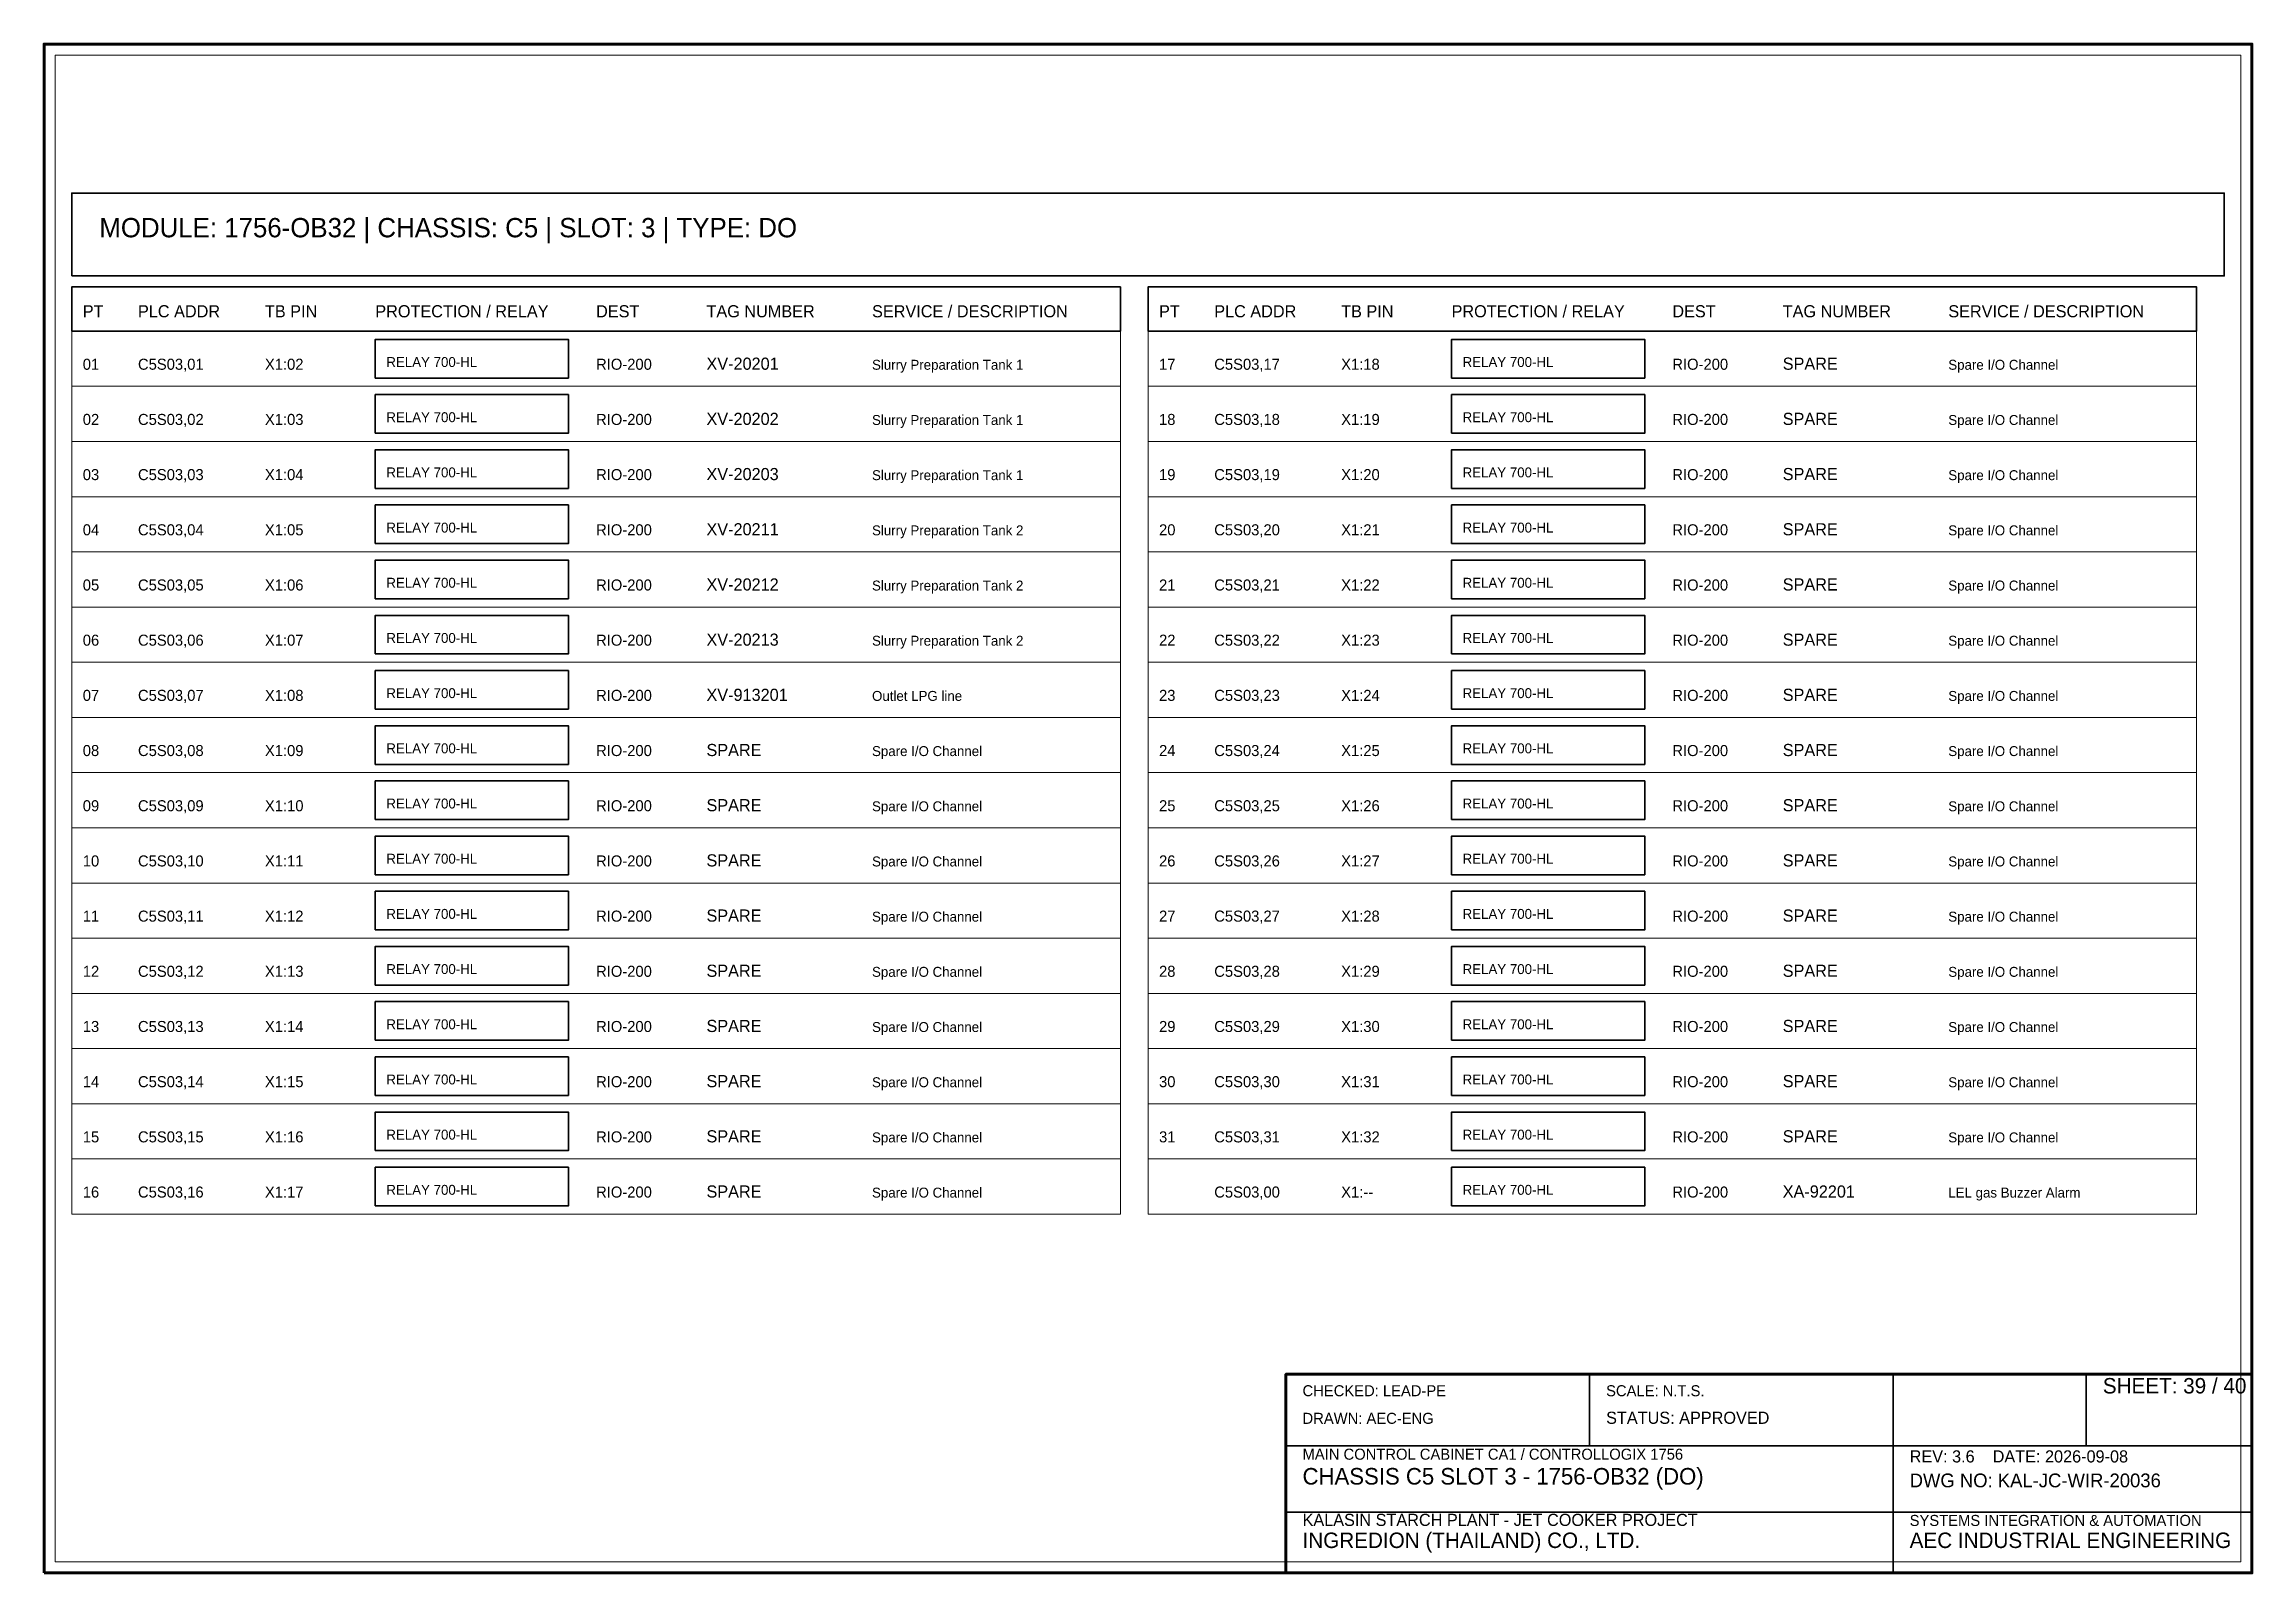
# Model space of a CAD drawing. Header units: millimetres. Extents: x 0 to 2200, y -2240 to 277.
# Drawn here: x 1350 to 1750, y -2240 to -1963 of the extents above; entities that cross this region are included whole.
import ezdxf

# ---------------------------------------------------------------- set-up
doc = ezdxf.new("R2010")
doc.units = ezdxf.units.MM
for name, color, linetype, lineweight in [('0_BORDER', 7, 'Continuous', 70), ('0_TITLE_BLOCK', 4, 'Continuous', 35), ('IE-CABLE', 6, 'Continuous', 25), ('IE-EQUIP', 2, 'Continuous', 35), ('NOTATIONS', 8, 'Continuous', 18), ('RELAYS', 30, 'Continuous', 35), ('TER', 3, 'Continuous', 35), ('TEXTS', 7, 'Continuous', 25)]:
    doc.layers.add(name, color=color, linetype=linetype, lineweight=lineweight)

msp = doc.modelspace()

# ---------------------------------------------------------------- texts
at = {"layer": '0_TITLE_BLOCK'}
for s, height, p in [('MODULE: 1756-OB32 | CHASSIS: C5 | SLOT: 3 | TYPE: DO', 3.5, (1360, -1998)), ('PT', 2.2, (1357, -2012.5)), ('PLC ADDR', 2.2, (1367, -2012.5)), ('TB PIN', 2.2, (1390, -2012.5)), ('PROTECTION / RELAY', 2.2, (1410, -2012.5)), ('DEST', 2.2, (1450, -2012.5)), ('TAG NUMBER', 2.2, (1470, -2012.5)), ('SERVICE / DESCRIPTION', 2.2, (1500, -2012.5)), ('PT', 2.2, (1552, -2012.5)), ('PLC ADDR', 2.2, (1562, -2012.5)), ('TB PIN', 2.2, (1585, -2012.5)), ('PROTECTION / RELAY', 2.2, (1605, -2012.5)), ('DEST', 2.2, (1645, -2012.5)), ('TAG NUMBER', 2.2, (1665, -2012.5)), ('SERVICE / DESCRIPTION', 2.2, (1695, -2012.5)), ('SHEET: 39 / 40', 2.8, (1723, -2207.5)), ('STATUS: APPROVED', 2.2, (1633, -2213)), ('CHASSIS C5 SLOT 3 - 1756-OB32 (DO)', 3, (1578, -2224)), ('INGREDION (THAILAND) CO., LTD.', 2.8, (1578, -2235.5)), ('AEC INDUSTRIAL ENGINEERING', 2.8, (1688, -2235.5))]:
    msp.add_text(s, height=height, dxfattribs=at).set_placement(p)
at = {"layer": 'IE-CABLE'}
for p in [(1450, -2022), (1645, -2022), (1450, -2032), (1645, -2032), (1450, -2042), (1645, -2042), (1450, -2052), (1645, -2052), (1450, -2062), (1645, -2062), (1450, -2072), (1645, -2072), (1450, -2082), (1645, -2082), (1450, -2092), (1645, -2092), (1450, -2102), (1645, -2102), (1450, -2112), (1645, -2112), (1450, -2122), (1645, -2122), (1450, -2132), (1645, -2132), (1450, -2142), (1645, -2142), (1450, -2152), (1645, -2152), (1450, -2162), (1645, -2162), (1450, -2172), (1645, -2172)]:
    msp.add_text('RIO-200', height=2, dxfattribs=at).set_placement(p)
at = {"layer": 'RELAYS'}
for p in [(1412, -2021.5), (1607, -2021.5), (1412, -2031.5), (1607, -2031.5), (1412, -2041.5), (1607, -2041.5), (1412, -2051.5), (1607, -2051.5), (1412, -2061.5), (1607, -2061.5), (1412, -2071.5), (1607, -2071.5), (1412, -2081.5), (1607, -2081.5), (1412, -2091.5), (1607, -2091.5), (1412, -2101.5), (1607, -2101.5), (1412, -2111.5), (1607, -2111.5), (1412, -2121.5), (1607, -2121.5), (1412, -2131.5), (1607, -2131.5), (1412, -2141.5), (1607, -2141.5), (1412, -2151.5), (1607, -2151.5), (1412, -2161.5), (1607, -2161.5), (1412, -2171.5), (1607, -2171.5)]:
    msp.add_text('RELAY 700-HL', height=1.8, dxfattribs=at).set_placement(p)
at = {"layer": 'TER'}
for s, p in [('X1:02', (1390, -2022)), ('X1:18', (1585, -2022)), ('X1:03', (1390, -2032)), ('X1:19', (1585, -2032)), ('X1:04', (1390, -2042)), ('X1:20', (1585, -2042)), ('X1:05', (1390, -2052)), ('X1:21', (1585, -2052)), ('X1:06', (1390, -2062)), ('X1:22', (1585, -2062)), ('X1:07', (1390, -2072)), ('X1:23', (1585, -2072)), ('X1:08', (1390, -2082)), ('X1:24', (1585, -2082)), ('X1:09', (1390, -2092)), ('X1:25', (1585, -2092)), ('X1:10', (1390, -2102)), ('X1:26', (1585, -2102)), ('X1:11', (1390, -2112)), ('X1:27', (1585, -2112)), ('X1:12', (1390, -2122)), ('X1:28', (1585, -2122)), ('X1:13', (1390, -2132)), ('X1:29', (1585, -2132)), ('X1:14', (1390, -2142)), ('X1:30', (1585, -2142)), ('X1:15', (1390, -2152)), ('X1:31', (1585, -2152)), ('X1:16', (1390, -2162)), ('X1:32', (1585, -2162)), ('X1:17', (1390, -2172)), ('X1:--', (1585, -2172))]:
    msp.add_text(s, height=2, dxfattribs=at).set_placement(p)
at = {"layer": 'TEXTS'}
for s, height, p in [('01', 2, (1357, -2022)), ('C5S03,01', 2, (1367, -2022)), ('XV-20201', 2.2, (1470, -2022)), ('17', 2, (1552, -2022)), ('C5S03,17', 2, (1562, -2022)), ('SPARE', 2.2, (1665, -2022)), ('Slurry Preparation Tank 1', 1.8, (1500, -2022)), ('Spare I/O Channel', 1.8, (1695, -2022)), ('02', 2, (1357, -2032)), ('C5S03,02', 2, (1367, -2032)), ('XV-20202', 2.2, (1470, -2032)), ('Slurry Preparation Tank 1', 1.8, (1500, -2032)), ('18', 2, (1552, -2032)), ('C5S03,18', 2, (1562, -2032)), ('SPARE', 2.2, (1665, -2032)), ('Spare I/O Channel', 1.8, (1695, -2032)), ('03', 2, (1357, -2042)), ('C5S03,03', 2, (1367, -2042)), ('XV-20203', 2.2, (1470, -2042)), ('19', 2, (1552, -2042)), ('C5S03,19', 2, (1562, -2042)), ('SPARE', 2.2, (1665, -2042)), ('Slurry Preparation Tank 1', 1.8, (1500, -2042)), ('Spare I/O Channel', 1.8, (1695, -2042)), ('04', 2, (1357, -2052)), ('C5S03,04', 2, (1367, -2052)), ('XV-20211', 2.2, (1470, -2052)), ('Slurry Preparation Tank 2', 1.8, (1500, -2052)), ('20', 2, (1552, -2052)), ('C5S03,20', 2, (1562, -2052)), ('SPARE', 2.2, (1665, -2052)), ('Spare I/O Channel', 1.8, (1695, -2052)), ('05', 2, (1357, -2062)), ('C5S03,05', 2, (1367, -2062)), ('XV-20212', 2.2, (1470, -2062)), ('21', 2, (1552, -2062)), ('C5S03,21', 2, (1562, -2062)), ('SPARE', 2.2, (1665, -2062)), ('Slurry Preparation Tank 2', 1.8, (1500, -2062)), ('Spare I/O Channel', 1.8, (1695, -2062)), ('06', 2, (1357, -2072)), ('C5S03,06', 2, (1367, -2072)), ('XV-20213', 2.2, (1470, -2072)), ('Slurry Preparation Tank 2', 1.8, (1500, -2072)), ('22', 2, (1552, -2072)), ('C5S03,22', 2, (1562, -2072)), ('SPARE', 2.2, (1665, -2072)), ('Spare I/O Channel', 1.8, (1695, -2072)), ('07', 2, (1357, -2082)), ('C5S03,07', 2, (1367, -2082)), ('XV-913201', 2.2, (1470, -2082)), ('23', 2, (1552, -2082)), ('C5S03,23', 2, (1562, -2082)), ('SPARE', 2.2, (1665, -2082)), ('Outlet LPG line', 1.8, (1500, -2082)), ('Spare I/O Channel', 1.8, (1695, -2082)), ('08', 2, (1357, -2092)), ('C5S03,08', 2, (1367, -2092)), ('SPARE', 2.2, (1470, -2092)), ('Spare I/O Channel', 1.8, (1500, -2092)), ('24', 2, (1552, -2092)), ('C5S03,24', 2, (1562, -2092)), ('SPARE', 2.2, (1665, -2092)), ('Spare I/O Channel', 1.8, (1695, -2092)), ('09', 2, (1357, -2102)), ('C5S03,09', 2, (1367, -2102)), ('SPARE', 2.2, (1470, -2102)), ('25', 2, (1552, -2102)), ('C5S03,25', 2, (1562, -2102)), ('SPARE', 2.2, (1665, -2102)), ('Spare I/O Channel', 1.8, (1500, -2102)), ('Spare I/O Channel', 1.8, (1695, -2102)), ('10', 2, (1357, -2112)), ('C5S03,10', 2, (1367, -2112)), ('SPARE', 2.2, (1470, -2112)), ('Spare I/O Channel', 1.8, (1500, -2112)), ('26', 2, (1552, -2112)), ('C5S03,26', 2, (1562, -2112)), ('SPARE', 2.2, (1665, -2112)), ('Spare I/O Channel', 1.8, (1695, -2112)), ('11', 2, (1357, -2122)), ('C5S03,11', 2, (1367, -2122)), ('SPARE', 2.2, (1470, -2122)), ('27', 2, (1552, -2122)), ('C5S03,27', 2, (1562, -2122)), ('SPARE', 2.2, (1665, -2122)), ('Spare I/O Channel', 1.8, (1500, -2122)), ('Spare I/O Channel', 1.8, (1695, -2122)), ('12', 2, (1357, -2132)), ('C5S03,12', 2, (1367, -2132)), ('SPARE', 2.2, (1470, -2132)), ('Spare I/O Channel', 1.8, (1500, -2132)), ('28', 2, (1552, -2132)), ('C5S03,28', 2, (1562, -2132)), ('SPARE', 2.2, (1665, -2132)), ('Spare I/O Channel', 1.8, (1695, -2132)), ('13', 2, (1357, -2142)), ('C5S03,13', 2, (1367, -2142)), ('SPARE', 2.2, (1470, -2142)), ('29', 2, (1552, -2142)), ('C5S03,29', 2, (1562, -2142)), ('SPARE', 2.2, (1665, -2142)), ('Spare I/O Channel', 1.8, (1500, -2142)), ('Spare I/O Channel', 1.8, (1695, -2142)), ('14', 2, (1357, -2152)), ('C5S03,14', 2, (1367, -2152)), ('SPARE', 2.2, (1470, -2152)), ('Spare I/O Channel', 1.8, (1500, -2152)), ('30', 2, (1552, -2152)), ('C5S03,30', 2, (1562, -2152)), ('SPARE', 2.2, (1665, -2152)), ('Spare I/O Channel', 1.8, (1695, -2152)), ('15', 2, (1357, -2162)), ('C5S03,15', 2, (1367, -2162)), ('SPARE', 2.2, (1470, -2162)), ('31', 2, (1552, -2162)), ('C5S03,31', 2, (1562, -2162)), ('SPARE', 2.2, (1665, -2162)), ('Spare I/O Channel', 1.8, (1500, -2162)), ('Spare I/O Channel', 1.8, (1695, -2162)), ('16', 2, (1357, -2172)), ('C5S03,16', 2, (1367, -2172)), ('SPARE', 2.2, (1470, -2172)), ('Spare I/O Channel', 1.8, (1500, -2172)), ('C5S03,00', 2, (1562, -2172)), ('XA-92201', 2.2, (1665, -2172)), ('LEL gas Buzzer Alarm', 1.8, (1695, -2172)), ('CHECKED: LEAD-PE', 2, (1578, -2208)), ('SCALE: N.T.S.', 2, (1633, -2208)), ('DRAWN: AEC-ENG', 2, (1578, -2213)), ('MAIN CONTROL CABINET CA1 / CONTROLLOGIX 1756', 2, (1578, -2219.5)), ('REV: 3.6    DATE: 2026-09-08', 2.2, (1688, -2220)), ('DWG NO: KAL-JC-WIR-20036', 2.5, (1688, -2224.5)), ('KALASIN STARCH PLANT - JET COOKER PROJECT', 2.2, (1578, -2231.5)), ('SYSTEMS INTEGRATION & AUTOMATION', 2, (1688, -2231.5))]:
    msp.add_text(s, height=height, dxfattribs=at).set_placement(p)

# ---------------------------------------------------------------- linework, layer by layer
at = {"layer": '0_BORDER'}
for points in [[(1350, -2240), (1750, -2240), (1750, -1963), (1350, -1963)], [(1575, -2240), (1750, -2240), (1750, -2204), (1575, -2204)]]:
    msp.add_lwpolyline(points, close=True, dxfattribs=at)
at = {"layer": '0_TITLE_BLOCK'}
for p, q in [((1630, -2217), (1630, -2204)), ((1685, -2217), (1685, -2204)), ((1720, -2217), (1720, -2204)), ((1575, -2217), (1750, -2217)), ((1685, -2240), (1685, -2217)), ((1575, -2229), (1750, -2229))]:
    msp.add_line(p, q, dxfattribs=at)
for points in [[(1355, -2015), (1545, -2015), (1545, -2007), (1355, -2007)], [(1550, -2015), (1740, -2015), (1740, -2007), (1550, -2007)]]:
    msp.add_lwpolyline(points, close=True, dxfattribs=at)
at = {"layer": 'IE-EQUIP'}
msp.add_lwpolyline([(1355, -2005), (1745, -2005), (1745, -1990), (1355, -1990)], close=True, dxfattribs=at)
at = {"layer": 'NOTATIONS'}
for points in [[(1352, -2238), (1748, -2238), (1748, -1965), (1352, -1965)], [(1355, -2025), (1545, -2025), (1545, -2015), (1355, -2015)], [(1550, -2025), (1740, -2025), (1740, -2015), (1550, -2015)], [(1355, -2035), (1545, -2035), (1545, -2025), (1355, -2025)], [(1550, -2035), (1740, -2035), (1740, -2025), (1550, -2025)], [(1355, -2045), (1545, -2045), (1545, -2035), (1355, -2035)], [(1550, -2045), (1740, -2045), (1740, -2035), (1550, -2035)], [(1355, -2055), (1545, -2055), (1545, -2045), (1355, -2045)], [(1550, -2055), (1740, -2055), (1740, -2045), (1550, -2045)], [(1355, -2065), (1545, -2065), (1545, -2055), (1355, -2055)], [(1550, -2065), (1740, -2065), (1740, -2055), (1550, -2055)], [(1355, -2075), (1545, -2075), (1545, -2065), (1355, -2065)], [(1550, -2075), (1740, -2075), (1740, -2065), (1550, -2065)], [(1355, -2085), (1545, -2085), (1545, -2075), (1355, -2075)], [(1550, -2085), (1740, -2085), (1740, -2075), (1550, -2075)], [(1355, -2095), (1545, -2095), (1545, -2085), (1355, -2085)], [(1550, -2095), (1740, -2095), (1740, -2085), (1550, -2085)], [(1355, -2105), (1545, -2105), (1545, -2095), (1355, -2095)], [(1550, -2105), (1740, -2105), (1740, -2095), (1550, -2095)], [(1355, -2115), (1545, -2115), (1545, -2105), (1355, -2105)], [(1550, -2115), (1740, -2115), (1740, -2105), (1550, -2105)], [(1355, -2125), (1545, -2125), (1545, -2115), (1355, -2115)], [(1550, -2125), (1740, -2125), (1740, -2115), (1550, -2115)], [(1355, -2135), (1545, -2135), (1545, -2125), (1355, -2125)], [(1550, -2135), (1740, -2135), (1740, -2125), (1550, -2125)], [(1355, -2145), (1545, -2145), (1545, -2135), (1355, -2135)], [(1550, -2145), (1740, -2145), (1740, -2135), (1550, -2135)], [(1355, -2155), (1545, -2155), (1545, -2145), (1355, -2145)], [(1550, -2155), (1740, -2155), (1740, -2145), (1550, -2145)], [(1355, -2165), (1545, -2165), (1545, -2155), (1355, -2155)], [(1550, -2165), (1740, -2165), (1740, -2155), (1550, -2155)], [(1355, -2175), (1545, -2175), (1545, -2165), (1355, -2165)], [(1550, -2175), (1740, -2175), (1740, -2165), (1550, -2165)]]:
    msp.add_lwpolyline(points, close=True, dxfattribs=at)
at = {"layer": 'RELAYS'}
for points in [[(1410, -2023.5), (1445, -2023.5), (1445, -2016.5), (1410, -2016.5)], [(1605, -2023.5), (1640, -2023.5), (1640, -2016.5), (1605, -2016.5)], [(1410, -2033.5), (1445, -2033.5), (1445, -2026.5), (1410, -2026.5)], [(1605, -2033.5), (1640, -2033.5), (1640, -2026.5), (1605, -2026.5)], [(1410, -2043.5), (1445, -2043.5), (1445, -2036.5), (1410, -2036.5)], [(1605, -2043.5), (1640, -2043.5), (1640, -2036.5), (1605, -2036.5)], [(1410, -2053.5), (1445, -2053.5), (1445, -2046.5), (1410, -2046.5)], [(1605, -2053.5), (1640, -2053.5), (1640, -2046.5), (1605, -2046.5)], [(1410, -2063.5), (1445, -2063.5), (1445, -2056.5), (1410, -2056.5)], [(1605, -2063.5), (1640, -2063.5), (1640, -2056.5), (1605, -2056.5)], [(1410, -2073.5), (1445, -2073.5), (1445, -2066.5), (1410, -2066.5)], [(1605, -2073.5), (1640, -2073.5), (1640, -2066.5), (1605, -2066.5)], [(1410, -2083.5), (1445, -2083.5), (1445, -2076.5), (1410, -2076.5)], [(1605, -2083.5), (1640, -2083.5), (1640, -2076.5), (1605, -2076.5)], [(1410, -2093.5), (1445, -2093.5), (1445, -2086.5), (1410, -2086.5)], [(1605, -2093.5), (1640, -2093.5), (1640, -2086.5), (1605, -2086.5)], [(1410, -2103.5), (1445, -2103.5), (1445, -2096.5), (1410, -2096.5)], [(1605, -2103.5), (1640, -2103.5), (1640, -2096.5), (1605, -2096.5)], [(1410, -2113.5), (1445, -2113.5), (1445, -2106.5), (1410, -2106.5)], [(1605, -2113.5), (1640, -2113.5), (1640, -2106.5), (1605, -2106.5)], [(1410, -2123.5), (1445, -2123.5), (1445, -2116.5), (1410, -2116.5)], [(1605, -2123.5), (1640, -2123.5), (1640, -2116.5), (1605, -2116.5)], [(1410, -2133.5), (1445, -2133.5), (1445, -2126.5), (1410, -2126.5)], [(1605, -2133.5), (1640, -2133.5), (1640, -2126.5), (1605, -2126.5)], [(1410, -2143.5), (1445, -2143.5), (1445, -2136.5), (1410, -2136.5)], [(1605, -2143.5), (1640, -2143.5), (1640, -2136.5), (1605, -2136.5)], [(1410, -2153.5), (1445, -2153.5), (1445, -2146.5), (1410, -2146.5)], [(1605, -2153.5), (1640, -2153.5), (1640, -2146.5), (1605, -2146.5)], [(1410, -2163.5), (1445, -2163.5), (1445, -2156.5), (1410, -2156.5)], [(1605, -2163.5), (1640, -2163.5), (1640, -2156.5), (1605, -2156.5)], [(1410, -2173.5), (1445, -2173.5), (1445, -2166.5), (1410, -2166.5)], [(1605, -2173.5), (1640, -2173.5), (1640, -2166.5), (1605, -2166.5)]]:
    msp.add_lwpolyline(points, close=True, dxfattribs=at)

msp.set_redraw_order([(e.dxf.handle, doc.entitydb.next_handle()) for e in msp.query("TEXT MTEXT ATTDEF DIMENSION ARC_DIMENSION")])  # texts and dimensions are drawn at this point

doc.saveas('drawing.dxf')
